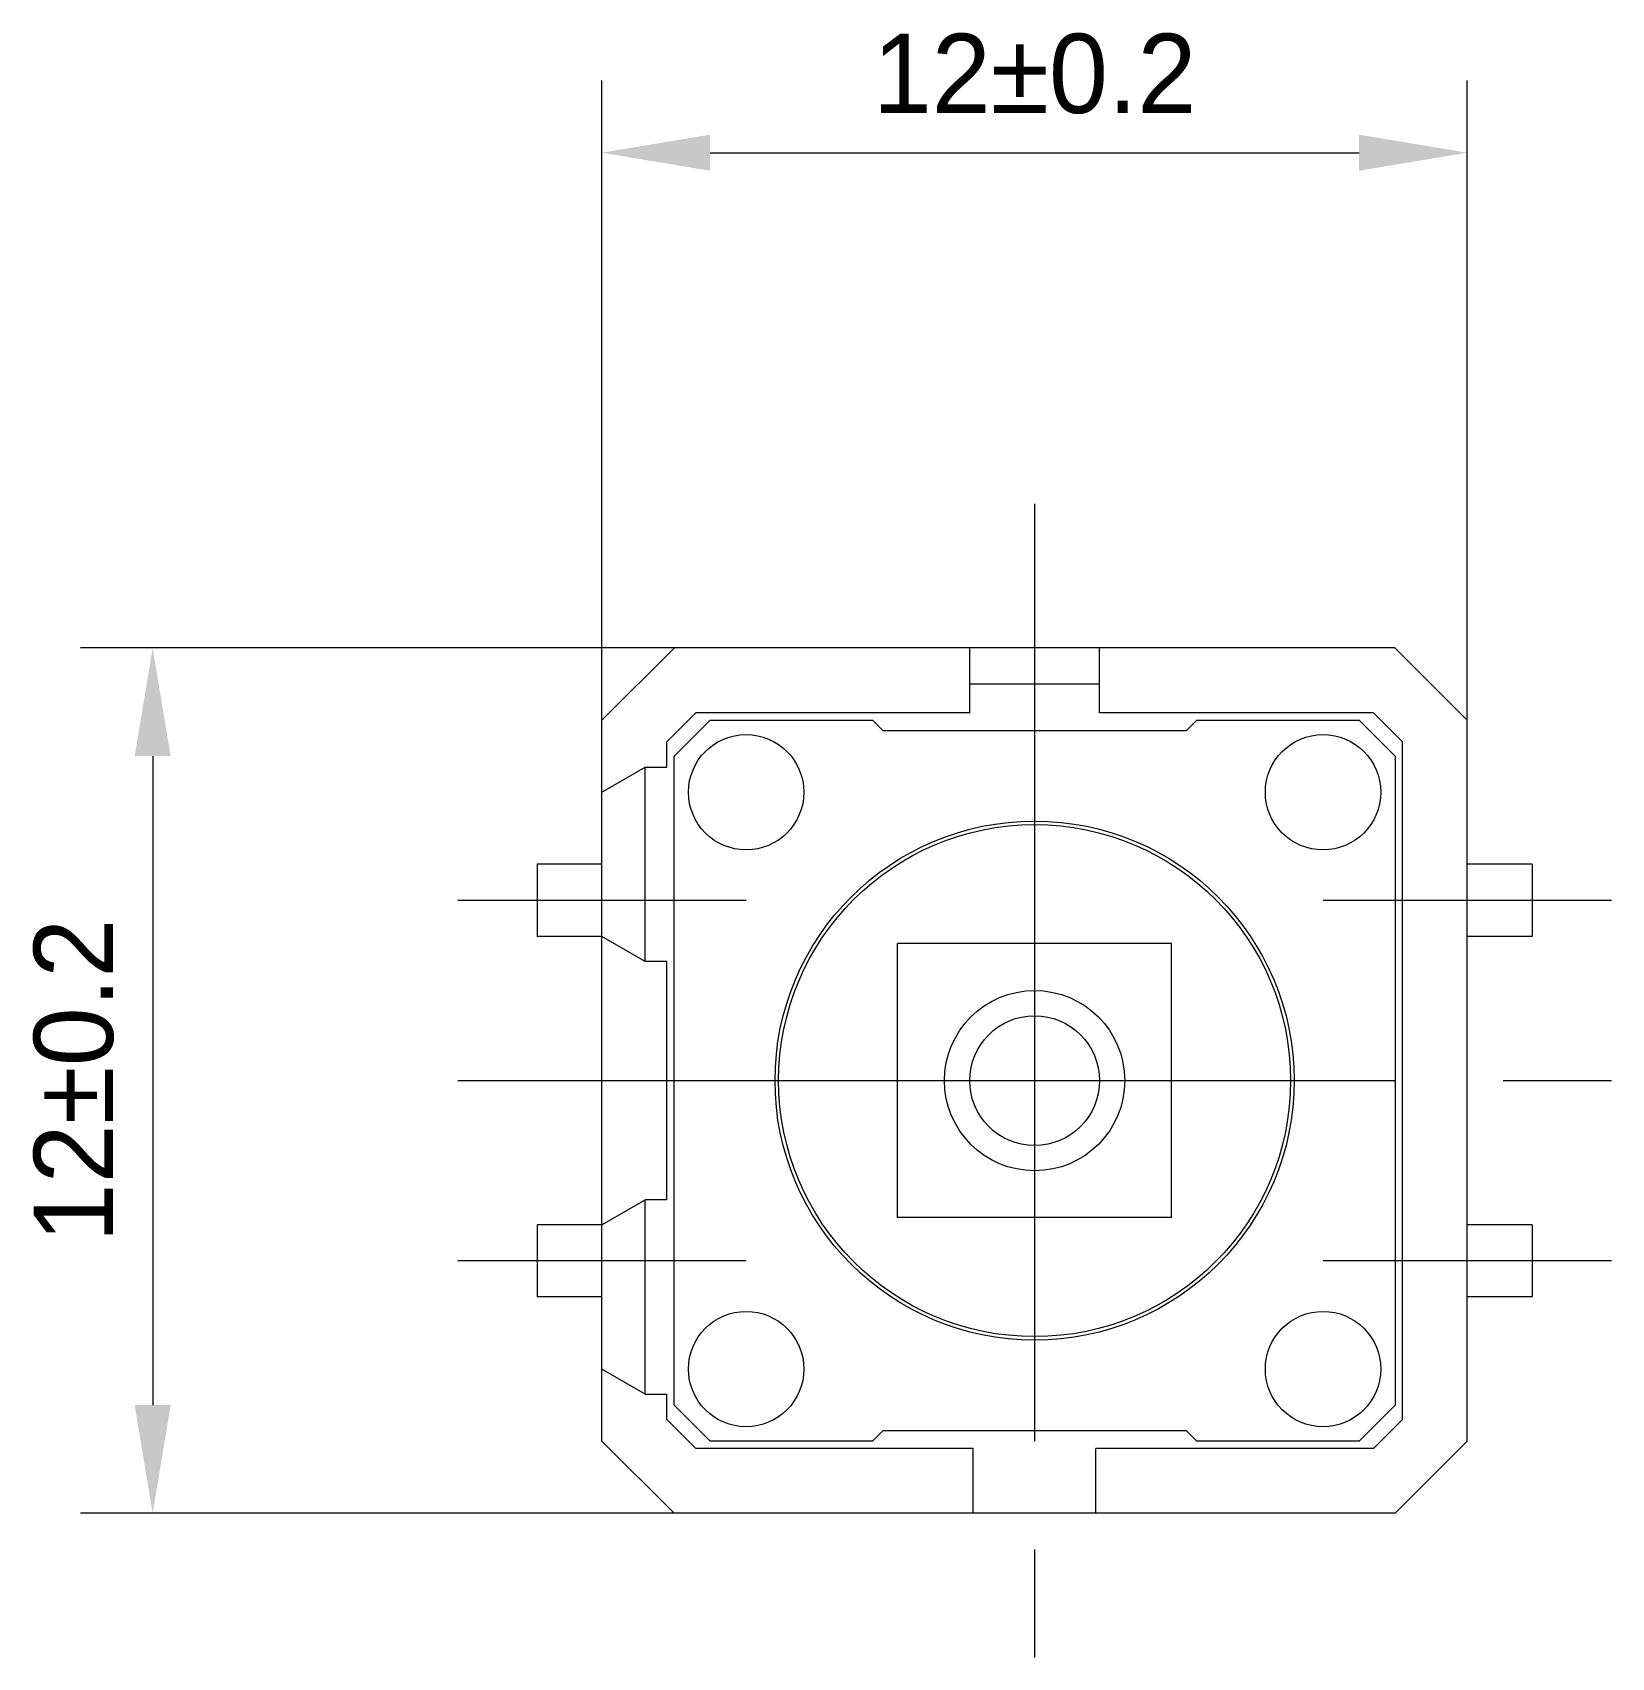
# Model space of a CAD drawing. Extents: x -14 to 87, y -16 to 51.
# Drawn here: x -13.9 to 8, y 28 to 50.54 of the extents above; entities that cross this region are included whole.
import ezdxf
from ezdxf.enums import TextEntityAlignment as Align

# ---------------------------------------------------------------- set-up
doc = ezdxf.new("R2010")
doc.units = 0
doc.linetypes.add('CENTER', pattern=[17.5, 13, -1.5, 1.5, -1.5])
doc.layers.get('0').update_dxf_attribs({"linetype": 'CONTINUOUS'})
doc.layers.get('DEFPOINTS').update_dxf_attribs({"linetype": 'CONTINUOUS'})
doc.dimstyles.get("Standard").update_dxf_attribs({"dimtxt": 0.18, "dimasz": 0.18, "dimexe": 0.18, "dimexo": 0.0625, "dimgap": 0.09, "dimtad": 0, "dimtih": 1, "dimtoh": 1, "dimdec": 4, "dimzin": 0, "dimtxsty": 'STANDARD', "dimcen": 0.09, "dimazin": 3, "dimtfac": 1, "dimtdec": 4, "dimtofl": 0, "dimtmove": 0, "dimatfit": 3, "dimtolj": 1, "dimtzin": 0})

msp = doc.modelspace()

# ---------------------------------------------------------------- blocks, each defined once
blk = doc.blocks.new('*D1')
at = {"color": 4, "linetype": 'BYBLOCK'}
for p, q in [((-5, 42), (-13.23, 42)), ((-12.23, 40.5), (-12.23, 31.5)), ((-5, 30), (-13.23, 30))]:
    blk.add_line(p, q, dxfattribs=at)
for points in [[(-12.48, 40.5), (-11.98, 40.5), (-12.23, 42)], [(-12.48, 31.5), (-11.98, 31.5), (-12.23, 30)]]:
    blk.add_solid(points, dxfattribs=at)
at = {"layer": 'DEFPOINTS', "color": 0, "linetype": 'BYBLOCK'}
for p in [(-5, 42), (-12.23, 30), (-5, 30)]:
    blk.add_point(p, dxfattribs=at)
at = {"color": 4, "linetype": 'BYBLOCK'}
blk.add_text('12%%P0.2', height=1.1, rotation=90, dxfattribs=at).set_placement((-13.33, 36), align=Align.MIDDLE_CENTER)
blk = doc.blocks.new('*D0')
at = {"color": 4, "linetype": 'BYBLOCK'}
for p, q in [((-6, 41), (-6, 49.869)), ((6, 41), (6, 49.869)), ((-4.5, 48.869), (4.5, 48.869))]:
    blk.add_line(p, q, dxfattribs=at)
for points in [[(-4.5, 49.119), (-4.5, 48.619), (-6, 48.869)], [(4.5, 49.119), (4.5, 48.619), (6, 48.869)]]:
    blk.add_solid(points, dxfattribs=at)
at = {"layer": 'DEFPOINTS', "color": 0, "linetype": 'BYBLOCK'}
for p in [(6, 48.869), (-6, 41), (6, 41)]:
    blk.add_point(p, dxfattribs=at)
at = {"color": 4, "linetype": 'BYBLOCK'}
blk.add_text('12%%P0.2', height=1.1, dxfattribs=at).set_placement((0, 49.969), align=Align.MIDDLE_CENTER)

# ---------------------------------------------------------------- dimensions: what is measured, and where the dimension line sits
at = {"color": 4, "linetype": 'CONTINUOUS'}
dim = msp.add_linear_dim(base=(6, 48.86943), p1=(-6, 40.99997), p2=(6, 40.99998), text='12%%P0.2', dimstyle='Standard', dxfattribs=at)
dim.commit()
dim.dimension.update_dxf_attribs({"geometry": '*D0', "text_midpoint": (0, 49.96943)})
dim = msp.add_linear_dim(base=(-12.23012, 30), p1=(-5, 42), p2=(-4.99997, 30), angle=90, text='12%%P0.2', dimstyle='Standard', dxfattribs=at)
dim.commit()
dim.dimension.update_dxf_attribs({"geometry": '*D1', "text_midpoint": (-13.33012, 36)})

# ---------------------------------------------------------------- linework, layer by layer
at = {"color": 2, "linetype": 'CENTER'}
for p, q in [((0, 44), (0, 28)), ((-4, 38.5), (-8, 38.5)), ((8, 38.5), (3.99999, 38.5)), ((-8, 36), (8, 36)), ((-4, 33.5), (-8, 33.5)), ((8, 33.5), (3.99999, 33.5))]:
    msp.add_line(p, q, dxfattribs=at)
at = {"color": 7, "linetype": 'CONTINUOUS'}
for p, q in [((-4.99994, 41.99989), (-5.99993, 40.99989)), ((4.99996, 42), (-5, 42)), ((-0.9, 41.09999), (-0.9, 42)), ((0.9, 41.09998), (0.9, 41.99998)), ((5.99993, 40.99992), (4.99994, 41.99991)), ((0.9, 41.5), (-0.9, 41.5)), ((-5.09997, 40.69992), (-4.69997, 41.09993)), ((-0.9, 41.09999), (-4.7, 41.09999)), ((4.69999, 41.09999), (0.9, 41.09999)), ((5.09998, 40.69993), (4.69997, 41.09993)), ((-6, 30.99998), (-6, 40.99997)), ((-4.99996, 40.49989), (-4.49995, 40.99988)), ((-4.49998, 40.99994), (-2.24998, 40.99994)), ((-2.09999, 40.84991), (-2.24999, 40.99991)), ((2.1, 40.84993), (-2.09999, 40.84993)), ((2.25001, 40.99989), (2.10001, 40.84989)), ((2.24999, 40.99994), (4.49999, 40.99994)), ((4.99996, 40.49989), (4.49996, 40.99989)), ((6, 30.99998), (6, 40.99998)), ((-5.1, 40.34633), (-5.1, 40.69998)), ((5.1, 31.29999), (5.1, 40.69998)), ((-5.9999, 39.99988), (-5.3999, 40.34629)), ((-5.39994, 37.65355), (-5.39994, 40.34631)), ((-5.39992, 40.34634), (-5.1, 40.34634)), ((-5, 31.49998), (-5, 40.49995)), ((4.99996, 40.49994), (4.99996, 31.49995)), ((-6, 39), (-6.89998, 39)), ((-6.89998, 39), (-6.89998, 38)), ((6.89998, 39), (6, 39)), ((6.89998, 39), (6.89998, 38)), ((-6, 38), (-6.89998, 38)), ((-5.39998, 37.65352), (-5.99991, 37.99989)), ((1.9, 37.89999), (-1.9, 37.89999)), ((-1.9, 34.09999), (-1.9, 37.89999)), ((1.9, 34.09999), (1.9, 37.89999)), ((6.89998, 38), (6, 38)), ((-5.1, 37.6536), (-5.39998, 37.6536)), ((-5.1, 34.34639), (-5.1, 37.65358)), ((-5.99989, 34), (-5.3999, 34.34641)), ((-5.1, 34.3464), (-5.39992, 34.3464)), ((-5.39981, 31.65363), (-5.39981, 34.34642)), ((1.9, 34.09999), (-1.9, 34.09999)), ((-6, 34), (-6.89998, 34)), ((-6.89998, 34), (-6.89998, 33)), ((6.89998, 34), (6, 34)), ((6.89998, 34), (6.89998, 33)), ((-6, 33), (-6.89998, 33)), ((6.89998, 33), (6, 33)), ((-5.3999, 31.6536), (-5.99991, 32.00002)), ((-5.39992, 31.65366), (-5.1, 31.65366)), ((-5.1, 31.29999), (-5.1, 31.65364)), ((-4.5, 30.99995), (-4.99999, 31.49994)), ((4.50001, 30.99994), (4.99999, 31.49994)), ((-4.7, 30.89997), (-5.09999, 31.29997)), ((-2.24997, 30.99996), (-2.09997, 31.14997)), ((-2.1, 31.14995), (2.1, 31.14995)), ((2.09998, 31.14998), (2.24997, 30.99998)), ((5.1, 31.29995), (4.7, 30.89996)), ((-4.99999, 30), (-5.99997, 30.99998)), ((-0.85, 30.89999), (-4.7, 30.89999)), ((-2.25, 30.99995), (-4.49999, 30.99995)), ((-0.85, 30), (-0.85, 30.89999)), ((4.7, 30.89999), (0.84999, 30.89999)), ((0.84999, 30), (0.84999, 30.89999)), ((4.49998, 30.99995), (2.24999, 30.99995)), ((4.99998, 29.99997), (5.99996, 30.99996)), ((5, 30), (-4.99997, 30))]:
    msp.add_line(p, q, dxfattribs=at)
for centre, radius in [((-4, 40), 0.8), ((4, 39.99998), 0.8), ((0, 36), 3.59999), ((0, 36), 3.55), ((0, 36), 1.25), ((0, 36), 0.9), ((-4, 32), 0.8), ((4, 31.99998), 0.8)]:
    msp.add_circle(centre, radius, dxfattribs=at)

msp.set_redraw_order([(e.dxf.handle, doc.entitydb.next_handle()) for e in msp.query("TEXT MTEXT ATTDEF DIMENSION ARC_DIMENSION")])  # texts and dimensions are drawn at this point

doc.saveas('drawing.dxf')
